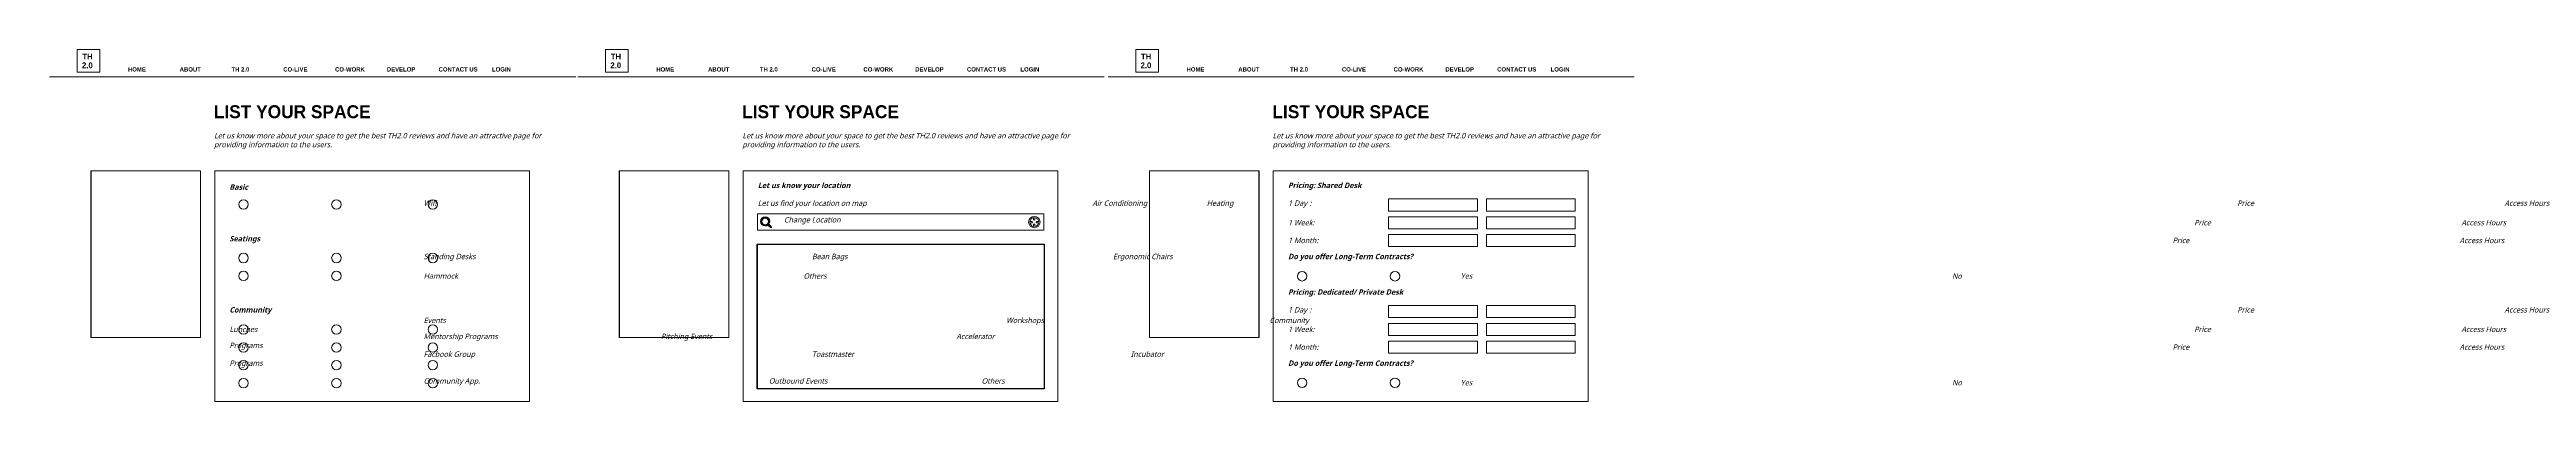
# Model space of a CAD drawing. Header units: inches. Extents: x -8 to 10100, y -1893 to 1161.
# Drawn here: x 5223 to 10100, y 468 to 1161 of the extents above; entities that cross this region are included whole.
import ezdxf

# ---------------------------------------------------------------- set-up
doc = ezdxf.new("R2010")
doc.units = ezdxf.units.IN
doc.header["$MEASUREMENT"] = 0
doc.layers.add('Layer 1', color=7, linetype='Continuous')
picture_1 = doc.add_image_def('image3.png', size_in_pixel=(1246, 628))

# ---------------------------------------------------------------- blocks, each defined once
blk = doc.blocks.new('block 4')
at = {"layer": 'Layer 1', "color": 18, "lineweight": 9, "true_color": 0x010101}
blk.add_lwpolyline([(7208.7709, 468.0102881770654), (6588.8989, 468.0102881770654), (6588.8989, 921.9141767104884), (7208.7709, 921.9141767104884), (7208.7709, 468.0102881770654)], dxfattribs=at)
blk = doc.blocks.new('block 3')
at = {"layer": 'Layer 1'}
blk.add_blockref('block 4', (0, 0), dxfattribs=at)
blk = doc.blocks.new('block 6')
at = {"layer": 'Layer 1', "color": 18, "lineweight": 9, "true_color": 0x010101}
blk.add_lwpolyline([(6560.6093, 593.9828849947298), (6345.220600000001, 593.9828849947298), (6345.220600000001, 921.9141767104884), (6560.6093, 921.9141767104884), (6560.6093, 593.9828849947298)], dxfattribs=at)
blk = doc.blocks.new('block 5')
at = {"layer": 'Layer 1'}
blk.add_blockref('block 6', (0, 0), dxfattribs=at)
blk = doc.blocks.new('block 2')
at = {"layer": 'Layer 1'}
for name in ['block 5', 'block 3']:
    blk.add_blockref(name, (0, 0), dxfattribs=at)
blk = doc.blocks.new('block 8')
at = {"layer": 'Layer 1', "color": 18, "lineweight": 9, "true_color": 0x010101}
blk.add_lwpolyline([(5520.5028, 593.8110849990699), (5305.114100000001, 593.8110849990699), (5305.114100000001, 921.7423767148284), (5520.5028, 921.7423767148284), (5520.5028, 593.8110849990699)], dxfattribs=at)
blk = doc.blocks.new('block 7')
at = {"layer": 'Layer 1'}
blk.add_blockref('block 8', (0, 0), dxfattribs=at)
blk = doc.blocks.new('block 80')
at = {"layer": 'Layer 1', "color": 18, "lineweight": 9, "true_color": 0x010101}
blk.add_lwpolyline([(6168.429100000001, 468.0102881770654), (5548.5571, 468.0102881770654), (5548.5571, 921.9141767104884), (6168.429100000001, 921.9141767104884), (6168.429100000001, 468.0102881770654)], dxfattribs=at)
blk = doc.blocks.new('block 79')
at = {"layer": 'Layer 1'}
blk.add_blockref('block 80', (0, 0), dxfattribs=at)
blk = doc.blocks.new('block 82')
at = {"layer": 'Layer 1', "color": 18, "lineweight": 9, "true_color": 0x010101}
blk.add_lwpolyline([(5520.2675, 593.9828849947298), (5304.8788, 593.9828849947298), (5304.8788, 921.9141767104884), (5520.2675, 921.9141767104884), (5520.2675, 593.9828849947298)], dxfattribs=at)
blk = doc.blocks.new('block 81')
at = {"layer": 'Layer 1'}
blk.add_blockref('block 82', (0, 0), dxfattribs=at)
blk = doc.blocks.new('block 78')
at = {"layer": 'Layer 1'}
for name in ['block 81', 'block 79']:
    blk.add_blockref(name, (0, 0), dxfattribs=at)
blk = doc.blocks.new('block 193')
at = {"layer": 'Layer 1', "color": 8, "lineweight": 9, "true_color": 0x808284}
for points in [[(5614.605500000001, 855.6864783835408), (5614.605500000001, 850.5200785140551), (5610.417300000001, 846.3318786198579), (5605.250899999999, 846.3318786198579), (5600.084500000001, 846.3318786198579), (5595.8963, 850.5200785140551), (5595.8963, 855.6864783835408), (5595.8963, 860.8528782530266), (5600.084500000001, 865.0410781472237), (5605.250899999999, 865.0410781472237), (5610.417300000001, 865.0410781472237), (5614.605500000001, 860.8528782530266), (5614.605500000001, 855.6864783835408)], [(5797.473900000001, 855.6864783835408), (5797.473900000001, 850.5200785140551), (5793.2857, 846.3318786198579), (5788.1193, 846.3318786198579), (5782.9529, 846.3318786198579), (5778.7647, 850.5200785140551), (5778.7647, 855.6864783835408), (5778.7647, 860.8528782530266), (5782.9529, 865.0410781472237), (5788.1193, 865.0410781472237), (5793.2857, 865.0410781472237), (5797.473900000001, 860.8528782530266), (5797.473900000001, 855.6864783835408)], [(5987.2925, 855.6864783835408), (5987.2925, 850.5200785140551), (5983.104299999999, 846.3318786198579), (5977.937900000001, 846.3318786198579), (5972.771499999999, 846.3318786198579), (5968.5833, 850.5200785140551), (5968.5833, 855.6864783835408), (5968.5833, 860.8528782530266), (5972.771499999999, 865.0410781472237), (5977.937900000001, 865.0410781472237), (5983.104299999999, 865.0410781472237), (5987.2925, 860.8528782530266), (5987.2925, 855.6864783835408)]]:
    blk.add_open_spline(points, degree=3, knots=[0, 0, 0, 0, 1, 1, 1, 2, 2, 2, 3, 3, 3, 4, 4, 4, 4], dxfattribs=at)
blk = doc.blocks.new('block 194')
at = {"layer": 'Layer 1', "color": 8, "lineweight": 9, "true_color": 0x808284}
for points in [[(5614.605500000001, 750.3625810442463), (5614.605500000001, 745.1961811747606), (5610.417300000001, 741.0079999999998), (5605.250899999999, 741.0079999999998), (5600.084500000001, 741.0079999999998), (5595.8963, 745.1961811747606), (5595.8963, 750.3625810442463), (5595.8963, 755.5290000000014), (5600.084500000001, 759.7172808079267), (5605.250899999999, 759.7172808079267), (5610.417300000001, 759.7172808079267), (5614.605500000001, 755.5290000000014), (5614.605500000001, 750.3625810442463)], [(5797.473900000001, 750.3625810442463), (5797.473900000001, 745.1961811747606), (5793.2857, 741.0079999999998), (5788.1193, 741.0079999999998), (5782.9529, 741.0079999999998), (5778.7647, 745.1961811747606), (5778.7647, 750.3625810442463), (5778.7647, 755.5290000000014), (5782.9529, 759.7172808079267), (5788.1193, 759.7172808079267), (5793.2857, 759.7172808079267), (5797.473900000001, 755.5290000000014), (5797.473900000001, 750.3625810442463)], [(5987.2925, 750.3625810442463), (5987.2925, 745.1961811747606), (5983.104299999999, 741.0079999999998), (5977.937900000001, 741.0079999999998), (5972.771499999999, 741.0079999999998), (5968.5833, 745.1961811747606), (5968.5833, 750.3625810442463), (5968.5833, 755.5290000000014), (5972.771499999999, 759.7172808079267), (5977.937900000001, 759.7172808079267), (5983.104299999999, 759.7172808079267), (5987.2925, 755.5290000000014), (5987.2925, 750.3625810442463)]]:
    blk.add_open_spline(points, degree=3, knots=[0, 0, 0, 0, 1, 1, 1, 2, 2, 2, 3, 3, 3, 4, 4, 4, 4], dxfattribs=at)
blk = doc.blocks.new('block 195')
at = {"layer": 'Layer 1', "color": 8, "lineweight": 9, "true_color": 0x808284}
for points in [[(5614.605500000001, 609.6207845996832), (5614.605500000001, 604.4543847301975), (5610.417300000001, 600.2661848360003), (5605.250899999999, 600.2661848360003), (5600.084500000001, 600.2661848360003), (5595.8963, 604.4543847301975), (5595.8963, 609.6207845996832), (5595.8963, 614.7872844691674), (5600.084500000001, 618.9754843633636), (5605.250899999999, 618.9754843633636), (5610.417300000001, 618.9754843633636), (5614.605500000001, 614.7872844691674), (5614.605500000001, 609.6207845996832)], [(5797.473900000001, 609.6207845996832), (5797.473900000001, 604.4543847301975), (5793.2857, 600.2661848360003), (5788.1193, 600.2661848360003), (5782.9529, 600.2661848360003), (5778.7647, 604.4543847301975), (5778.7647, 609.6207845996832), (5778.7647, 614.7872844691674), (5782.9529, 618.9754843633636), (5788.1193, 618.9754843633636), (5793.2857, 618.9754843633636), (5797.473900000001, 614.7872844691674), (5797.473900000001, 609.6207845996832)], [(5987.2925, 609.6207845996832), (5987.2925, 604.4543847301975), (5983.104299999999, 600.2661848360003), (5977.937900000001, 600.2661848360003), (5972.771499999999, 600.2661848360003), (5968.5833, 604.4543847301975), (5968.5833, 609.6207845996832), (5968.5833, 614.7872844691674), (5972.771499999999, 618.9754843633636), (5977.937900000001, 618.9754843633636), (5983.104299999999, 618.9754843633636), (5987.2925, 614.7872844691674), (5987.2925, 609.6207845996832)]]:
    blk.add_open_spline(points, degree=3, knots=[0, 0, 0, 0, 1, 1, 1, 2, 2, 2, 3, 3, 3, 4, 4, 4, 4], dxfattribs=at)
blk = doc.blocks.new('block 196')
at = {"layer": 'Layer 1', "color": 8, "lineweight": 9, "true_color": 0x808284}
for points in [[(5614.605500000001, 574.0869999999995), (5614.605500000001, 568.9205856278568), (5610.417300000001, 564.7323857336596), (5605.250899999999, 564.7323857336596), (5600.084500000001, 564.7323857336596), (5595.8963, 568.9205856278568), (5595.8963, 574.0869999999995), (5595.8963, 579.2533853668283), (5600.084500000001, 583.4415852610264), (5605.250899999999, 583.4415852610264), (5610.417300000001, 583.4415852610264), (5614.605500000001, 579.2533853668283), (5614.605500000001, 574.0869999999995)], [(5797.473900000001, 574.0869999999995), (5797.473900000001, 568.9205856278568), (5793.2857, 564.7323857336596), (5788.1193, 564.7323857336596), (5782.9529, 564.7323857336596), (5778.7647, 568.9205856278568), (5778.7647, 574.0869999999995), (5778.7647, 579.2533853668283), (5782.9529, 583.4415852610264), (5788.1193, 583.4415852610264), (5793.2857, 583.4415852610264), (5797.473900000001, 579.2533853668283), (5797.473900000001, 574.0869999999995)], [(5987.2925, 574.0869999999995), (5987.2925, 568.9205856278568), (5983.104299999999, 564.7323857336596), (5977.937900000001, 564.7323857336596), (5972.771499999999, 564.7323857336596), (5968.5833, 568.9205856278568), (5968.5833, 574.0869999999995), (5968.5833, 579.2533853668283), (5972.771499999999, 583.4415852610264), (5977.937900000001, 583.4415852610264), (5983.104299999999, 583.4415852610264), (5987.2925, 579.2533853668283), (5987.2925, 574.0869999999995)]]:
    blk.add_open_spline(points, degree=3, knots=[0, 0, 0, 0, 1, 1, 1, 2, 2, 2, 3, 3, 3, 4, 4, 4, 4], dxfattribs=at)
blk = doc.blocks.new('block 197')
at = {"layer": 'Layer 1', "color": 8, "lineweight": 9, "true_color": 0x808284}
for points in [[(5614.605500000001, 539.4823863715283), (5614.605500000001, 534.3159999999998), (5610.417300000001, 530.1277866078453), (5605.250899999999, 530.1277866078453), (5600.084500000001, 530.1277866078453), (5595.8963, 534.3159999999998), (5595.8963, 539.4823863715283), (5595.8963, 544.648786241014), (5600.084500000001, 548.8369999999995), (5605.250899999999, 548.8369999999995), (5610.417300000001, 548.8369999999995), (5614.605500000001, 544.648786241014), (5614.605500000001, 539.4823863715283)], [(5797.473900000001, 539.4823863715283), (5797.473900000001, 534.3159999999998), (5793.2857, 530.1277866078453), (5788.1193, 530.1277866078453), (5782.9529, 530.1277866078453), (5778.7647, 534.3159999999998), (5778.7647, 539.4823863715283), (5778.7647, 544.648786241014), (5782.9529, 548.8369999999995), (5788.1193, 548.8369999999995), (5793.2857, 548.8369999999995), (5797.473900000001, 544.648786241014), (5797.473900000001, 539.4823863715283)], [(5987.2925, 539.4823863715283), (5987.2925, 534.3159999999998), (5983.104299999999, 530.1277866078453), (5977.937900000001, 530.1277866078453), (5972.771499999999, 530.1277866078453), (5968.5833, 534.3159999999998), (5968.5833, 539.4823863715283), (5968.5833, 544.648786241014), (5972.771499999999, 548.8369999999995), (5977.937900000001, 548.8369999999995), (5983.104299999999, 548.8369999999995), (5987.2925, 544.648786241014), (5987.2925, 539.4823863715283)]]:
    blk.add_open_spline(points, degree=3, knots=[0, 0, 0, 0, 1, 1, 1, 2, 2, 2, 3, 3, 3, 4, 4, 4, 4], dxfattribs=at)
blk = doc.blocks.new('block 198')
at = {"layer": 'Layer 1', "color": 8, "lineweight": 9, "true_color": 0x808284}
for points in [[(5614.605500000001, 503.9484872691901), (5614.605500000001, 498.7820873997043), (5610.417300000001, 494.5938875055072), (5605.250899999999, 494.5938875055072), (5600.084500000001, 494.5938875055072), (5595.8963, 498.7820873997043), (5595.8963, 503.9484872691901), (5595.8963, 509.1149999999998), (5600.084500000001, 513.3031870328714), (5605.250899999999, 513.3031870328714), (5610.417300000001, 513.3031870328714), (5614.605500000001, 509.1149999999998), (5614.605500000001, 503.9484872691901)], [(5797.473900000001, 503.9484872691901), (5797.473900000001, 498.7820873997043), (5793.2857, 494.5938875055072), (5788.1193, 494.5938875055072), (5782.9529, 494.5938875055072), (5778.7647, 498.7820873997043), (5778.7647, 503.9484872691901), (5778.7647, 509.1149999999998), (5782.9529, 513.3031870328714), (5788.1193, 513.3031870328714), (5793.2857, 513.3031870328714), (5797.473900000001, 509.1149999999998), (5797.473900000001, 503.9484872691901)], [(5987.2925, 503.9484872691901), (5987.2925, 498.7820873997043), (5983.104299999999, 494.5938875055072), (5977.937900000001, 494.5938875055072), (5972.771499999999, 494.5938875055072), (5968.5833, 498.7820873997043), (5968.5833, 503.9484872691901), (5968.5833, 509.1149999999998), (5972.771499999999, 513.3031870328714), (5977.937900000001, 513.3031870328714), (5983.104299999999, 513.3031870328714), (5987.2925, 509.1149999999998), (5987.2925, 503.9484872691901)]]:
    blk.add_open_spline(points, degree=3, knots=[0, 0, 0, 0, 1, 1, 1, 2, 2, 2, 3, 3, 3, 4, 4, 4, 4], dxfattribs=at)
blk = doc.blocks.new('block 199')
at = {"layer": 'Layer 1', "color": 8, "lineweight": 9, "true_color": 0x808284}
for points in [[(5614.605500000001, 715.1771819331043), (5614.605500000001, 710.0107820636185), (5610.417300000001, 705.8225821694214), (5605.250899999999, 705.8225821694214), (5600.084500000001, 705.8225821694214), (5595.8963, 710.0107820636185), (5595.8963, 715.1771819331043), (5595.8963, 720.34358180259), (5600.084500000001, 724.5317816967872), (5605.250899999999, 724.5317816967872), (5610.417300000001, 724.5317816967872), (5614.605500000001, 720.34358180259), (5614.605500000001, 715.1771819331043)], [(5797.473900000001, 715.1771819331043), (5797.473900000001, 710.0107820636185), (5793.2857, 705.8225821694214), (5788.1193, 705.8225821694214), (5782.9529, 705.8225821694214), (5778.7647, 710.0107820636185), (5778.7647, 715.1771819331043), (5778.7647, 720.34358180259), (5782.9529, 724.5317816967872), (5788.1193, 724.5317816967872), (5793.2857, 724.5317816967872), (5797.473900000001, 720.34358180259), (5797.473900000001, 715.1771819331043)]]:
    blk.add_open_spline(points, degree=3, knots=[0, 0, 0, 0, 1, 1, 1, 2, 2, 2, 3, 3, 3, 4, 4, 4, 4], dxfattribs=at)
blk = doc.blocks.new('block 233')
at = {"layer": 'Layer 1', "color": 18, "lineweight": 9, "true_color": 0x010101}
blk.add_lwpolyline([(7604.8464, 593.8110849990699), (7389.457699999999, 593.8110849990699), (7389.457699999999, 921.7423767148284), (7604.8464, 921.7423767148284), (7604.8464, 593.8110849990699)], dxfattribs=at)
blk = doc.blocks.new('block 232')
at = {"layer": 'Layer 1'}
blk.add_blockref('block 233', (0, 0), dxfattribs=at)
blk = doc.blocks.new('block 236')
at = {"layer": 'Layer 1', "color": 18, "lineweight": 9, "true_color": 0x010101}
blk.add_lwpolyline([(8252.7727, 468.0102881770654), (7632.9007, 468.0102881770654), (7632.9007, 921.9141767104884), (8252.7727, 921.9141767104884), (8252.7727, 468.0102881770654)], dxfattribs=at)
blk = doc.blocks.new('block 235')
at = {"layer": 'Layer 1'}
blk.add_blockref('block 236', (0, 0), dxfattribs=at)
blk = doc.blocks.new('block 238')
at = {"layer": 'Layer 1', "color": 18, "lineweight": 9, "true_color": 0x010101}
blk.add_lwpolyline([(7604.6111, 593.9828849947298), (7389.222400000001, 593.9828849947298), (7389.222400000001, 921.9141767104884), (7604.6111, 921.9141767104884), (7604.6111, 593.9828849947298)], dxfattribs=at)
blk = doc.blocks.new('block 237')
at = {"layer": 'Layer 1'}
blk.add_blockref('block 238', (0, 0), dxfattribs=at)
blk = doc.blocks.new('block 234')
at = {"layer": 'Layer 1'}
for name in ['block 237', 'block 235']:
    blk.add_blockref(name, (0, 0), dxfattribs=at)
blk = doc.blocks.new('block 242')
at = {"layer": 'Layer 1', "color": 18, "lineweight": 9, "true_color": 0x010101}
blk.add_lwpolyline([(6560.8446, 593.8110849990699), (6345.455900000001, 593.8110849990699), (6345.455900000001, 921.7423767148284), (6560.8446, 921.7423767148284), (6560.8446, 593.8110849990699)], dxfattribs=at)
blk = doc.blocks.new('block 241')
at = {"layer": 'Layer 1'}
blk.add_blockref('block 242', (0, 0), dxfattribs=at)
blk = doc.blocks.new('block 270')
at = {"layer": 'Layer 1', "color": 18, "lineweight": 18, "true_color": 0x010101}
blk.add_lwpolyline([(7181.396700000001, 805.0107796637167), (6617.2094, 805.0107796637167), (6617.2094, 837.2118788502494), (7181.396700000001, 837.2118788502494), (7181.396700000001, 805.0107796637167)], dxfattribs=at)
at = {"layer": 'Layer 1', "color": 8, "true_color": 0x808080, "insert": (6669.55078125, 816.678466796875), "char_height": 10.62, "attachment_point": 7}
blk.add_mtext('\\fRoboto Light|b0|i1|c0|p34;\\W1;Change Location', dxfattribs=at)
blk = doc.blocks.new('block 269')
at = {"layer": 'Layer 1', "true_color": 0x010101}
h = blk.add_hatch(color=18, dxfattribs=at)
h.dxf.hatch_style = 2
edge = h.paths.add_edge_path()
edge.add_spline(control_points=[(6644.4619, 812.0335794863058), (6644.4619, 812.0335794863058), (6639.607899999999, 816.8875793636844), (6639.607899999999, 816.8875793636844), (6640.7659, 818.4025793254114), (6641.4619, 820.2865792778175), (6641.4619, 822.3355792260554), (6641.4619, 827.2975791007048), (6637.423900000002, 831.3355789986963), (6632.4619, 831.3355789986963), (6627.499900000001, 831.3355789986963), (6623.4619, 827.2975791007048), (6623.4619, 822.3355792260554), (6623.4619, 817.3735793514061), (6627.499900000001, 813.3355794534145), (6632.4619, 813.3355794534145), (6634.510900000001, 813.3355794534145), (6636.3979, 814.0315794358321), (6637.909900000001, 815.1895794065786), (6637.909900000001, 815.1895794065786), (6642.7639, 810.3355795292009), (6642.7639, 810.3355795292009), (6643.231900000001, 809.8675795410236), (6643.990900000001, 809.8675795410236), (6644.4619, 810.3355795292009), (6644.9329, 810.8065795173034), (6644.9329, 811.5655794981285), (6644.4619, 812.0335794863058)], knot_values=[0, 0, 0, 0, 1, 1, 1, 2, 2, 2, 3, 3, 3, 4, 4, 4, 5, 5, 5, 6, 6, 6, 7, 7, 7, 8, 8, 8, 9, 9, 9, 9], degree=3, periodic=1)
edge = h.paths.add_edge_path()
edge.add_spline(control_points=[(6632.4619, 815.7385793927097), (6628.822899999999, 815.7385793927097), (6625.8619, 818.6995793179085), (6625.8619, 822.3385792259796), (6625.8619, 825.9775791340508), (6628.822899999999, 828.9385790592496), (6632.4619, 828.9385790592496), (6636.100900000001, 828.9385790592496), (6639.061900000001, 825.9775791340508), (6639.061900000001, 822.3385792259796), (6639.061900000001, 818.6995793179085), (6636.1039, 815.7385793927097), (6632.4619, 815.7385793927097)], knot_values=[0, 0, 0, 0, 1, 1, 1, 2, 2, 2, 3, 3, 3, 4, 4, 4, 4], degree=3, periodic=1)
at = {"layer": 'Layer 1', "lineweight": 0}
for points, knots in [([(6644.4619, 812.0335794863058), (6644.4619, 812.0335794863058), (6639.607899999999, 816.8875793636844), (6639.607899999999, 816.8875793636844), (6640.7659, 818.4025793254114), (6641.4619, 820.2865792778175), (6641.4619, 822.3355792260554), (6641.4619, 827.2975791007048), (6637.423900000002, 831.3355789986963), (6632.4619, 831.3355789986963), (6627.499900000001, 831.3355789986963), (6623.4619, 827.2975791007048), (6623.4619, 822.3355792260554), (6623.4619, 817.3735793514061), (6627.499900000001, 813.3355794534145), (6632.4619, 813.3355794534145), (6634.510900000001, 813.3355794534145), (6636.3979, 814.0315794358321), (6637.909900000001, 815.1895794065786), (6637.909900000001, 815.1895794065786), (6642.7639, 810.3355795292009), (6642.7639, 810.3355795292009), (6643.231900000001, 809.8675795410236), (6643.990900000001, 809.8675795410236), (6644.4619, 810.3355795292009), (6644.9329, 810.8065795173034), (6644.9329, 811.5655794981285), (6644.4619, 812.0335794863058)], [0, 0, 0, 0, 1, 1, 1, 2, 2, 2, 3, 3, 3, 4, 4, 4, 5, 5, 5, 6, 6, 6, 7, 7, 7, 8, 8, 8, 9, 9, 9, 9]), ([(6632.4619, 815.7385793927097), (6628.822899999999, 815.7385793927097), (6625.8619, 818.6995793179085), (6625.8619, 822.3385792259796), (6625.8619, 825.9775791340508), (6628.822899999999, 828.9385790592496), (6632.4619, 828.9385790592496), (6636.100900000001, 828.9385790592496), (6639.061900000001, 825.9775791340508), (6639.061900000001, 822.3385792259796), (6639.061900000001, 818.6995793179085), (6636.1039, 815.7385793927097), (6632.4619, 815.7385793927097)], [0, 0, 0, 0, 1, 1, 1, 2, 2, 2, 3, 3, 3, 4, 4, 4, 4])]:
    blk.add_open_spline(points, degree=3, knots=knots, dxfattribs=at)
at = {"layer": 'Layer 1', "color": 250, "lineweight": 18, "true_color": 0x231f20}
for points, knots in [([(7162.304899999999, 809.8311795419431), (7156.1049, 809.8311795419431), (7151.054899999999, 814.8811794143694), (7151.054899999999, 821.0811792577442), (7151.054899999999, 827.281179101119), (7156.1049, 832.3311789735453), (7162.304899999999, 832.3311789735453), (7168.5049, 832.3311789735453), (7173.554899999999, 827.3061791004875), (7173.554899999999, 821.0811792577442), (7173.554899999999, 814.856179415001), (7168.5049, 809.8311795419431), (7162.304899999999, 809.8311795419431)], [0, 0, 0, 0, 1, 1, 1, 2, 2, 2, 3, 3, 3, 4, 4, 4, 4]), ([(7163.554899999999, 829.7311790392268), (7163.554899999999, 829.7311790392268), (7163.554899999999, 826.0811791314336), (7163.554899999999, 826.0811791314336), (7163.554899999999, 825.3811791491171), (7163.0049, 824.8311791630113), (7162.304899999999, 824.8311791630113), (7161.6049, 824.8311791630113), (7161.054899999999, 825.3811791491171), (7161.054899999999, 826.0811791314336), (7161.054899999999, 826.0811791314336), (7161.054899999999, 829.7311790392268), (7161.054899999999, 829.7311790392268), (7157.2299, 829.181179053121), (7154.204900000001, 826.1561791295389), (7153.654900000001, 822.3311792261666), (7153.654900000001, 822.3311792261666), (7157.304899999999, 822.3311792261666), (7157.304899999999, 822.3311792261666), (7158.0049, 822.3311792261666), (7158.554899999999, 821.7811792400607), (7158.554899999999, 821.0811792577442), (7158.554899999999, 820.3811792754277), (7158.0049, 819.8311792893219), (7157.304899999999, 819.8311792893219), (7157.304899999999, 819.8311792893219), (7153.654900000001, 819.8311792893219), (7153.654900000001, 819.8311792893219), (7154.204900000001, 816.0061793859495), (7157.2299, 812.9811794623674), (7161.054899999999, 812.4311794762616), (7161.054899999999, 812.4311794762616), (7161.054899999999, 816.0811793840548), (7161.054899999999, 816.0811793840548), (7161.054899999999, 816.7811793663714), (7161.6049, 817.3311793524772), (7162.304899999999, 817.3311793524772), (7163.0049, 817.3311793524772), (7163.554899999999, 816.7811793663714), (7163.554899999999, 816.0811793840548), (7163.554899999999, 816.0811793840548), (7163.554899999999, 812.4311794762616), (7163.554899999999, 812.4311794762616), (7167.3799, 812.9811794623674), (7170.404900000001, 816.0061793859495), (7170.954900000001, 819.8311792893219), (7170.954900000001, 819.8311792893219), (7167.304899999999, 819.8311792893219), (7167.304899999999, 819.8311792893219), (7166.6049, 819.8311792893219), (7166.054899999999, 820.3811792754277), (7166.054899999999, 821.0811792577442), (7166.054899999999, 821.7811792400607), (7166.6049, 822.3311792261666), (7167.304899999999, 822.3311792261666), (7167.304899999999, 822.3311792261666), (7170.954900000001, 822.3311792261666), (7170.954900000001, 822.3311792261666), (7170.404900000001, 826.1561791295389), (7167.3799, 829.181179053121), (7163.554899999999, 829.7311790392268)], [0, 0, 0, 0, 1, 1, 1, 2, 2, 2, 3, 3, 3, 4, 4, 4, 5, 5, 5, 6, 6, 6, 7, 7, 7, 8, 8, 8, 9, 9, 9, 10, 10, 10, 11, 11, 11, 12, 12, 12, 13, 13, 13, 14, 14, 14, 15, 15, 15, 16, 16, 16, 17, 17, 17, 18, 18, 18, 19, 19, 19, 20, 20, 20, 20])]:
    blk.add_open_spline(points, degree=3, knots=knots, dxfattribs=at)
at = {"layer": 'Layer 1'}
blk.add_blockref('block 270', (0, 0), dxfattribs=at)
blk = doc.blocks.new('block 272')
at = {"layer": 'Layer 1', "color": 18, "lineweight": 9, "true_color": 0x010101}
blk.add_lwpolyline([(7181.422500000001, 493.3133875378553), (6617.0661, 493.3133875378553), (6617.0661, 777.7290803529104), (7181.422500000001, 777.7290803529104), (7181.422500000001, 493.3133875378553)], dxfattribs=at)
blk = doc.blocks.new('block 271')
at = {"layer": 'Layer 1'}
blk.add_blockref('block 272', (0, 0), dxfattribs=at)
blk = doc.blocks.new('block 289')
at = {"layer": 'Layer 1', "color": 18, "lineweight": 9, "true_color": 0x010101}
for points in [[(8034.764999999999, 842.796778709162), (7859.937, 842.796778709162), (7859.937, 866.4528781115587), (8034.764999999999, 866.4528781115587), (8034.764999999999, 842.796778709162)], [(8227.2096, 842.796778709162), (8052.3815, 842.796778709162), (8052.3815, 866.4528781115587), (8227.2096, 866.4528781115587), (8227.2096, 842.796778709162)]]:
    blk.add_lwpolyline(points, dxfattribs=at)
blk = doc.blocks.new('block 290')
at = {"layer": 'Layer 1', "color": 18, "lineweight": 9, "true_color": 0x010101}
for points in [[(8034.764999999999, 807.5931795984798), (7859.937, 807.5931795984798), (7859.937, 831.2492790008764), (8034.764999999999, 831.2492790008764), (8034.764999999999, 807.5931795984798)], [(8227.2096, 807.5931795984798), (8052.3815, 807.5931795984798), (8052.3815, 831.2492790008764), (8227.2096, 831.2492790008764), (8227.2096, 807.5931795984798)]]:
    blk.add_lwpolyline(points, dxfattribs=at)
blk = doc.blocks.new('block 291')
at = {"layer": 'Layer 1', "color": 18, "lineweight": 9, "true_color": 0x010101}
for points in [[(8034.764999999999, 772.8421804763639), (7859.937, 772.8421804763639), (7859.937, 796.4982798787605), (8034.764999999999, 796.4982798787605), (8034.764999999999, 772.8421804763639)], [(8227.2096, 772.8421804763639), (8052.3815, 772.8421804763639), (8052.3815, 796.4982798787605), (8227.2096, 796.4982798787605), (8227.2096, 772.8421804763639)]]:
    blk.add_lwpolyline(points, dxfattribs=at)
blk = doc.blocks.new('block 292')
at = {"layer": 'Layer 1', "color": 18, "lineweight": 9, "true_color": 0x010101}
for points in [[(8034.764999999999, 632.9872840093958), (7859.937, 632.9872840093958), (7859.937, 656.6433834117934), (8034.764999999999, 656.6433834117934), (8034.764999999999, 632.9872840093958)], [(8227.2096, 632.9872840093958), (8052.3815, 632.9872840093958), (8052.3815, 656.6433834117934), (8227.2096, 656.6433834117934), (8227.2096, 632.9872840093958)]]:
    blk.add_lwpolyline(points, dxfattribs=at)
blk = doc.blocks.new('block 293')
at = {"layer": 'Layer 1', "color": 18, "lineweight": 9, "true_color": 0x010101}
for points in [[(8034.764999999999, 597.7836848987135), (7859.937, 597.7836848987135), (7859.937, 621.4397843011102), (8034.764999999999, 621.4397843011102), (8034.764999999999, 597.7836848987135)], [(8227.2096, 597.7836848987135), (8052.3815, 597.7836848987135), (8052.3815, 621.4397843011102), (8227.2096, 621.4397843011102), (8227.2096, 597.7836848987135)]]:
    blk.add_lwpolyline(points, dxfattribs=at)
blk = doc.blocks.new('block 294')
at = {"layer": 'Layer 1', "color": 18, "lineweight": 9, "true_color": 0x010101}
for points in [[(8034.764999999999, 563.0325857766002), (7859.937, 563.0325857766002), (7859.937, 586.6886851789968), (8034.764999999999, 586.6886851789968), (8034.764999999999, 563.0325857766002)], [(8227.2096, 563.0325857766002), (8052.3815, 563.0325857766002), (8052.3815, 586.6886851789968), (8227.2096, 586.6886851789968), (8227.2096, 563.0325857766002)]]:
    blk.add_lwpolyline(points, dxfattribs=at)
blk = doc.blocks.new('block 295')
at = {"layer": 'Layer 1', "color": 8, "lineweight": 9, "true_color": 0x808284}
for points in [[(7698.949100000002, 714.3897819529957), (7698.949100000002, 709.2233820835099), (7694.760900000001, 705.0351821893128), (7689.594499999999, 705.0351821893128), (7684.428100000001, 705.0351821893128), (7680.2399, 709.2233820835099), (7680.2399, 714.3897819529957), (7680.2399, 719.5561818224824), (7684.428100000001, 723.7443817166786), (7689.594499999999, 723.7443817166786), (7694.760900000001, 723.7443817166786), (7698.949100000002, 719.5561818224824), (7698.949100000002, 714.3897819529957)], [(7881.817500000001, 714.3897819529957), (7881.817500000001, 709.2233820835099), (7877.629300000001, 705.0351821893128), (7872.4629, 705.0351821893128), (7867.2965, 705.0351821893128), (7863.1083, 709.2233820835099), (7863.1083, 714.3897819529957), (7863.1083, 719.5561818224824), (7867.2965, 723.7443817166786), (7872.4629, 723.7443817166786), (7877.629300000001, 723.7443817166786), (7881.817500000001, 719.5561818224824), (7881.817500000001, 714.3897819529957)]]:
    blk.add_open_spline(points, degree=3, knots=[0, 0, 0, 0, 1, 1, 1, 2, 2, 2, 3, 3, 3, 4, 4, 4, 4], dxfattribs=at)
blk = doc.blocks.new('block 307')
at = {"layer": 'Layer 1', "color": 8, "lineweight": 9, "true_color": 0x808284}
for points in [[(7698.949100000002, 504.7160872497989), (7698.949100000002, 499.5496873803131), (7694.760900000001, 495.3614874861159), (7689.594499999999, 495.3614874861159), (7684.428100000001, 495.3614874861159), (7680.2399, 499.5496873803131), (7680.2399, 504.7160872497989), (7680.2399, 509.8824871192846), (7684.428100000001, 514.0706870134818), (7689.594499999999, 514.0706870134818), (7694.760900000001, 514.0706870134818), (7698.949100000002, 509.8824871192846), (7698.949100000002, 504.7160872497989)], [(7881.817500000001, 504.7160872497989), (7881.817500000001, 499.5496873803131), (7877.629300000001, 495.3614874861159), (7872.4629, 495.3614874861159), (7867.2965, 495.3614874861159), (7863.1083, 499.5496873803131), (7863.1083, 504.7160872497989), (7863.1083, 509.8824871192846), (7867.2965, 514.0706870134818), (7872.4629, 514.0706870134818), (7877.629300000001, 514.0706870134818), (7881.817500000001, 509.8824871192846), (7881.817500000001, 504.7160872497989)]]:
    blk.add_open_spline(points, degree=3, knots=[0, 0, 0, 0, 1, 1, 1, 2, 2, 2, 3, 3, 3, 4, 4, 4, 4], dxfattribs=at)
blk = doc.blocks.new('block 159')
at = {"layer": 'Layer 1', "color": 18, "lineweight": 9, "true_color": 0x010101}
blk.add_lwpolyline([(5322.3423, 1116.0225), (5277.784500000002, 1116.0225), (5277.784500000002, 1160.5802), (5322.3423, 1160.5802), (5322.3423, 1116.0225)], dxfattribs=at)
at = {"layer": 'Layer 1', "color": 253, "true_color": 0xb2b1b1, "char_height": 11.35456377410889, "attachment_point": 7}
for s, insert in [('\\fnevis|b1|i0|c0|p34;\\W1;2.0', (5287.296142578125, 1123.765197753906)), ('\\fnevis|b1|i0|c0|p34;\\W1;TH ', (5288.034423828125, 1141.260803222656))]:
    blk.add_mtext(s, dxfattribs=dict(at, insert=insert))
blk = doc.blocks.new('block 239')
at = {"layer": 'Layer 1', "color": 18, "lineweight": 9, "true_color": 0x010101}
blk.add_lwpolyline([(7406.6859, 1116.0225), (7362.1281, 1116.0225), (7362.1281, 1160.5802), (7406.6859, 1160.5802), (7406.6859, 1116.0225)], dxfattribs=at)
at = {"layer": 'Layer 1', "color": 253, "true_color": 0xb2b1b1, "char_height": 11.35456377410889, "attachment_point": 7}
for s, insert in [('\\fnevis|b1|i0|c0|p34;\\W1;2.0', (7371.639709472656, 1123.765197753906)), ('\\fnevis|b1|i0|c0|p34;\\W1;TH ', (7372.377990722656, 1141.260803222656))]:
    blk.add_mtext(s, dxfattribs=dict(at, insert=insert))
blk = doc.blocks.new('block 243')
at = {"layer": 'Layer 1', "color": 18, "lineweight": 9, "true_color": 0x010101}
blk.add_lwpolyline([(6362.6841, 1116.0225), (6318.1263, 1116.0225), (6318.1263, 1160.5802), (6362.6841, 1160.5802), (6362.6841, 1116.0225)], dxfattribs=at)
at = {"layer": 'Layer 1', "color": 253, "true_color": 0xb2b1b1, "char_height": 11.35456377410889, "attachment_point": 7}
for s, insert in [('\\fnevis|b1|i0|c0|p34;\\W1;2.0', (6327.637901306152, 1123.765197753906)), ('\\fnevis|b1|i0|c0|p34;\\W1;TH ', (6328.376182556152, 1141.260803222656))]:
    blk.add_mtext(s, dxfattribs=dict(at, insert=insert))

msp = doc.modelspace()

# ---------------------------------------------------------------- linework, layer by layer
at = {"layer": 'Layer 1', "color": 18, "lineweight": 5, "true_color": 0x010101}
for points in [[(5223.3423, 1106.936400000001), (6259.3423, 1106.936400000001)], [(6263.6841, 1106.936400000001), (7299.6841, 1106.936400000001)], [(7307.6859, 1106.936400000001), (8343.6859, 1106.936400000001)]]:
    msp.add_lwpolyline(points, dxfattribs=at)

# ---------------------------------------------------------------- block references
at = {"layer": 'Layer 1'}
for name in ['block 159', 'block 243', 'block 239', 'block 78', 'block 7', 'block 2', 'block 241', 'block 234', 'block 232', 'block 193', 'block 269', 'block 289', 'block 290', 'block 291', 'block 194', 'block 271', 'block 199', 'block 295', 'block 292', 'block 195', 'block 293', 'block 294', 'block 196', 'block 197', 'block 198', 'block 307']:
    msp.add_blockref(name, (0, 0), dxfattribs=at)

# ---------------------------------------------------------------- texts
at = {"layer": 'Layer 1', "color": 252, "true_color": 0x989898, "attachment_point": 7}
for s, insert, char_height in [('\\fnevis|b1|i0|c0|p34;\\W1;HOME^I^IABOUT^I^ITH 2.0^I^ICO-LIVE^I^ICO-WORK^I^IDEVELOP^I^ICONTACT US^I^ILOGIN ', (5377.677734375, 1117.2294921875), 8.495999999999999), ('\\fnevis|b1|i0|c0|p34;\\W1;HOME^I^IABOUT^I^ITH 2.0^I^ICO-LIVE^I^ICO-WORK^I^IDEVELOP^I^ICONTACT US^I^ILOGIN ', (6418.01953125, 1117.2294921875), 8.495999999999999), ('\\fnevis|b1|i0|c0|p34;\\W1;HOME^I^IABOUT^I^ITH 2.0^I^ICO-LIVE^I^ICO-WORK^I^IDEVELOP^I^ICONTACT US^I^ILOGIN ', (7462.02099609375, 1117.2294921875), 8.495999999999999), ('\\fnevis|b1|i0|c0|p34;\\W1;LIST YOUR SPACE', (5546.791015625, 1025.146118164062), 25.488), ('\\fnevis|b1|i0|c0|p34;\\W1;LIST YOUR SPACE', (6587.1328125, 1025.146118164062), 25.488), ('\\fnevis|b1|i0|c0|p34;\\W1;LIST YOUR SPACE', (7631.134765625, 1025.146118164062), 25.488)]:
    msp.add_mtext(s, dxfattribs=dict(at, insert=insert, char_height=char_height))
at = {"layer": 'Layer 1', "color": 8, "true_color": 0x808284, "char_height": 10.62, "attachment_point": 7}
for s, insert in [('\\fRoboto Light|b0|i1|c0|p34;\\W1;providing information to the users.', (5547.25439453125, 964.6803588867188)), ('\\fRoboto Light|b0|i1|c0|p34;\\W1;Let us know more about your space to get the best TH2.0 reviews and have an attractive page for ', (5547.25439453125, 982.1759643554688)), ('\\fRoboto Light|b0|i1|c0|p34;\\W1;providing information to the users.', (6587.59619140625, 964.6803588867188)), ('\\fRoboto Light|b0|i1|c0|p34;\\W1;Let us know more about your space to get the best TH2.0 reviews and have an attractive page for ', (6587.59619140625, 982.1759643554688)), ('\\fRoboto Light|b0|i1|c0|p34;\\W1;providing information to the users.', (7631.59765625, 964.6803588867188)), ('\\fRoboto Light|b0|i1|c0|p34;\\W1;Let us know more about your space to get the best TH2.0 reviews and have an attractive page for ', (7631.59765625, 982.1759643554688))]:
    msp.add_mtext(s, dxfattribs=dict(at, insert=insert))
at = {"layer": 'Layer 1', "color": 250, "true_color": 0x231f20, "char_height": 10.62, "attachment_point": 7}
for s, insert in [('\\fRoboto|b1|i1|c0|p34;\\W1;Basic', (5577.604248046875, 884.3747253417969)), ('\\fRoboto|b1|i1|c0|p34;\\W1;Let us know your location', (6617.946044921875, 884.3747253417969)), ('\\fRoboto|b1|i1|c0|p34;\\W1;Pricing: Shared Desk', (7661.94775390625, 884.3747253417969)), ('\\fRoboto Light|b0|i1|c0|p34;\\W1;1 Day^I:^I^I^I^I^I^I^I^I^I^I^I^I^I^I^I^I^I^I^I^I^I^I^I^I^I^I^I^I^I^I^I^I^I^I^I^I^I^I^I^I^I^I^IPrice^I^I^I^I^I^I^I^I^I^I^I^I^I^I^I^I^I^I^I^I^I^I^I^I^I^I^IAccess Hours', (7661.94775390625, 849.3840026855469)), ('\\fRoboto Light|b0|i1|c0|p34;\\W1;^I^I^I^I^I^I^I^I^IWifi^I^I^I^I^I^I^I^I^I^I^I^I^I^I^I^I^I^I^I^I^I^I^I^I^I^I^I^I^I^I^IAir Conditioning^I^I^I^I^I^I^I^I^I^I^I^I^I^I^I^I^IHeating', (5577.604248046875, 849.3840026855469)), ('\\fRoboto Light|b0|i1|c0|p34;\\W1;Let us find your location on map', (6617.946044921875, 849.3840026855469)), ('\\fRoboto Light|b0|i1|c0|p34;\\W1;1 Week:^I^I^I^I^I^I^I^I^I^I^I^I^I^I^I^I^I^I^I^I^I^I^I^I^I^I^I^I^I^I^I^I^I^I^I^I^I^I^I^I^IPrice^I^I^I^I^I^I^I^I^I^I^I^I^I^I^I^I^I^I^I^I^I^I^I^I^I^I^IAccess Hours', (7661.94775390625, 814.3927917480469)), ('\\fRoboto|b1|i1|c0|p34;\\W1;Seatings', (5577.604248046875, 779.4020690917969)), ('\\fRoboto Light|b0|i1|c0|p34;\\W1;1 Month:^I^I^I^I^I^I^I^I^I^I^I^I^I^I^I^I^I^I^I^I^I^I^I^I^I^I^I^I^I^I^I^I^I^I^I^I^I^I^I^IPrice^I^I^I^I^I^I^I^I^I^I^I^I^I^I^I^I^I^I^I^I^I^I^I^I^I^I^IAccess Hours', (7661.94775390625, 779.4020690917969)), ('\\fRoboto Light|b0|i1|c0|p34;\\W1;^I^I^I^I^I^I^I^I^IStanding Desks^I^I^I^I^I^I^I^I^I^I^I^I^I^I^I^IBean Bags^I^I^I^I^I^I^I^I^I^I^I^I^I^I^I^I^I^I^I^I^I^I^IErgonomic Chairs', (5577.604248046875, 744.4108581542969)), ('\\fRoboto Light|b0|i1|c0|p34;\\W1;^I^I^I^I^I^I^I^I^IHammock^I^I^I^I^I^I^I^I^I^I^I^I^I^I^I^I^I^I^I^I^I^I^IOthers', (5577.604248046875, 709.4201354980469)), ('\\fRoboto|b1|i1|c0|p34;\\W1;Do you offer Long-Term Contracts? ', (7661.94775390625, 744.4108581542969)), ('\\fRoboto|b1|i1|c0|p34;\\W1;Pricing: Dedicated/ Private Desk', (7661.94775390625, 674.4289245605469)), ('\\fRoboto Light|b0|i1|c0|p34;\\W1;^I^I^I^I^I^I^I^IYes^I^I^I^I^I^I^I^I^I^I^I^I^I^I^I^I^I^I^I^I^I^I^I^I^I^I^I^I^I^I^INo^I^I', (7661.94775390625, 709.4201354980469)), ('\\fRoboto|b1|i1|c0|p34;\\W1;Community', (5577.604248046875, 639.4382019042969)), ('\\fRoboto Light|b0|i1|c0|p34;\\W1;^I^I^I^I^I^I^I^I^IEvents^I^I^I^I^I^I^I^I^I^I^I^I^I^I^I^I^I^I^I^I^I^I^I^I^I^IWorkshops^I^I^I^I^I^I^I^I^I^I^I^I^I^I^I^I^I^I^I^I^I^I^I^ICommunity Lunches', (5577.604248046875, 604.4469909667969)), ('\\fRoboto Light|b0|i1|c0|p34;\\W1;1 Day^I:^I^I^I^I^I^I^I^I^I^I^I^I^I^I^I^I^I^I^I^I^I^I^I^I^I^I^I^I^I^I^I^I^I^I^I^I^I^I^I^I^I^I^IPrice^I^I^I^I^I^I^I^I^I^I^I^I^I^I^I^I^I^I^I^I^I^I^I^I^I^I^IAccess Hours', (7661.94775390625, 639.4382019042969)), ('\\fRoboto Light|b0|i1|c0|p34;\\W1;^I^I^I^I^I^I^I^I^IMentorship Programs^I^I^I^I^I^I^I^IPitching Events^I^I^I^I^I^I^I^I^I^I^I^I^I^I^I^I^I^I^IAccelerator Programs', (5577.604248046875, 569.4562683105469)), ('\\fRoboto Light|b0|i1|c0|p34;\\W1;1 Week:^I^I^I^I^I^I^I^I^I^I^I^I^I^I^I^I^I^I^I^I^I^I^I^I^I^I^I^I^I^I^I^I^I^I^I^I^I^I^I^I^IPrice^I^I^I^I^I^I^I^I^I^I^I^I^I^I^I^I^I^I^I^I^I^I^I^I^I^I^IAccess Hours', (7661.94775390625, 604.4469909667969)), ('\\fRoboto Light|b0|i1|c0|p34;\\W1;1 Month:^I^I^I^I^I^I^I^I^I^I^I^I^I^I^I^I^I^I^I^I^I^I^I^I^I^I^I^I^I^I^I^I^I^I^I^I^I^I^I^IPrice^I^I^I^I^I^I^I^I^I^I^I^I^I^I^I^I^I^I^I^I^I^I^I^I^I^I^IAccess Hours', (7661.94775390625, 569.4562683105469)), ('\\fRoboto Light|b0|i1|c0|p34;\\W1;^I^I^I^I^I^I^I^I^IFacbook Group^I^I^I^I^I^I^I^I^I^I^I^I^I^I^I^IToastmaster^I^I^I^I^I^I^I^I^I^I^I^I^I^I^I^I^I^I^I^I^I^IIncubator Programs', (5577.604248046875, 534.4650573730469)), ('\\fRoboto|b1|i1|c0|p34;\\W1;Do you offer Long-Term Contracts? ', (7661.94775390625, 534.4650573730469)), ('\\fRoboto Light|b0|i1|c0|p34;\\W1;^I^I^I^I^I^I^I^I^ICommunity App.^I^I^I^I^I^I^I^I^I^I^I^I^I^IOutbound Events^I^I^I^I^I^I^I^I^I^I^I^I^I^I^I^I^IOthers', (5577.604248046875, 499.4743347167969)), ('\\fRoboto Light|b0|i1|c0|p34;\\W1;^I^I^I^I^I^I^I^IYes^I^I^I^I^I^I^I^I^I^I^I^I^I^I^I^I^I^I^I^I^I^I^I^I^I^I^I^I^I^I^INo^I^I', (7661.94775390625, 499.4743347167969))]:
    msp.add_mtext(s, dxfattribs=dict(at, insert=insert))

# ---------------------------------------------------------------- pictures from other files: only their frames are drawn
at = {"layer": 'Layer 1'}
image = msp.add_image(picture_1, insert=(6616.766100000001, 493.1527603510394), size_in_units=(564.76819, 284.65042), dxfattribs=at)

doc.saveas('drawing.dxf')
